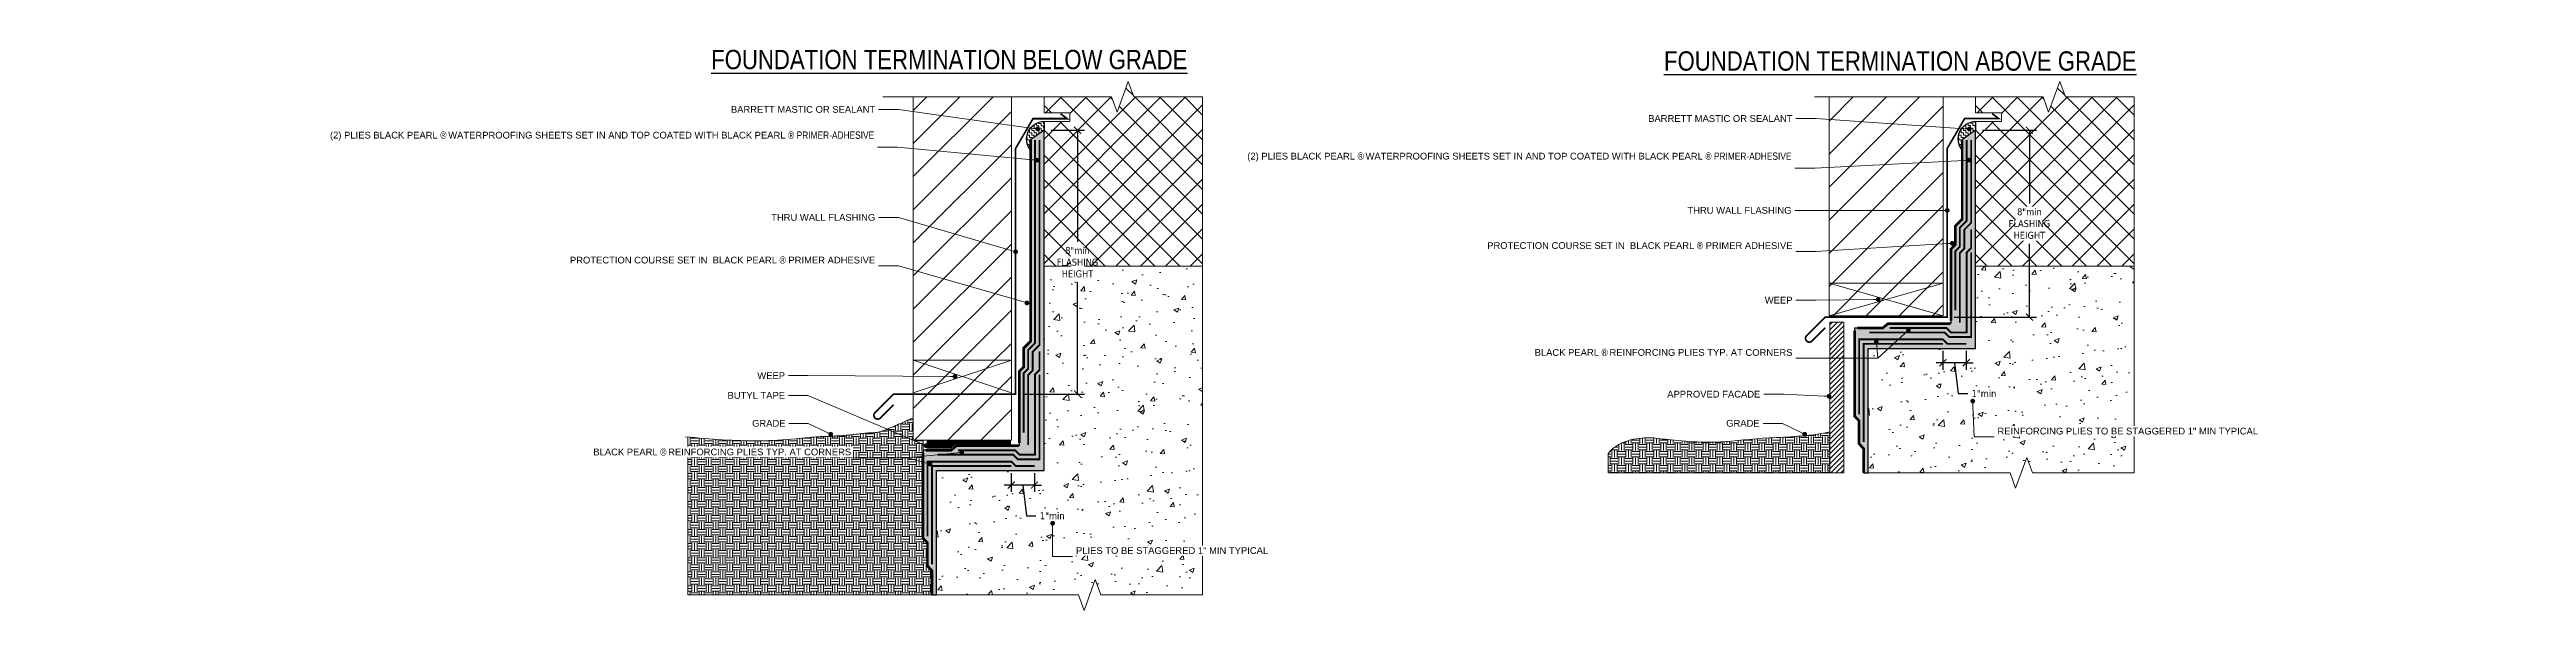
# Model space of a CAD drawing. Header units: inches. Extents: x 446 to 578, y -15 to 15.
import ezdxf
from ezdxf import colors
from ezdxf.entities.mleader import LeaderData, LeaderLine
from ezdxf.math import Vec2, Vec3

# ---------------------------------------------------------------- set-up
doc = ezdxf.new("R2010")
doc.units = ezdxf.units.IN
doc.header["$MEASUREMENT"] = 0
doc.layers.get('Defpoints').update_dxf_attribs({"color": 103})
doc.layers.add('BP Butyl Tape', color=42, linetype='Continuous')
for name, color, linetype, lineweight in [('BP Dimensions', 20, 'Continuous', 0), ('BP Mastic', 191, 'Continuous', 0), ('BP Others', 190, 'Continuous', 0), ('BP Primer', 2, 'Continuous', 0), ('BP Sheet Membrane', 165, 'Continuous', 0), ('BP Text', 20, 'Continuous', 0)]:
    doc.layers.add(name, color=color, linetype=linetype, lineweight=lineweight)
doc.layers.add('BP Metal', color=17, linetype='Continuous', true_color=0x803345)
doc.layers.add('BP Protection Course', color=99, linetype='Continuous', lineweight=0, true_color=0x216123)
doc.styles.add('Annotative', font='tahoma.ttf')
doc.styles.get("Standard").update_dxf_attribs({"font": 'ARIALN.TTF'})
doc.dimstyles.new('Annotative', dxfattribs={"dimscale": 0, "dimtxt": 0.09375, "dimasz": 0.09375, "dimexe": 0.09375, "dimexo": 0.09375, "dimgap": 0.0625, "dimtad": 0, "dimtih": 1, "dimtoh": 1, "dimdec": 3, "dimlfac": -1, "dimzin": 3, "dimdsep": 46, "dimlunit": 4, "dimtxsty": 'Annotative', "dimblk": 'ARCHTICK', "dimcen": 0.09, "dimclrd": 256, "dimclre": 256, "dimclrt": 256, "dimadec": 0, "dimazin": 2, "dimtfac": 1, "dimtdec": 3, "dimtix": 1, "dimtofl": 0, "dimtmove": 1, "dimatfit": 1, "dimldrblk": 'CLOSEDBLANK', "dimfxl": 1, "dimtfill": 1, "dimtolj": 1, "dimtzin": 0, "dimarcsym": 0})
pattern_1 = [(216.8699, (0.08, 0.2), (0.5999999836, 0.4000000247), [0.1, -0.9]), (206.5651, (0.2, 0.14), (-0.199999832, -0.200000262), [0.2236068, -0.2236068]), (198.4349, (0.2, 0.04), (-0.400000087, -0.199999681), [0.1264912, -0.5059644])]

msp = doc.modelspace()

# ---------------------------------------------------------------- texts
at = {"char_height": 1.03324, "attachment_point": 1}
for s, insert in [('{\\LFOUNDATION TERMINATION BELOW GRADE}', (481.4464, 14.6494)), ('{\\LFOUNDATION TERMINATION ABOVE GRADE}', (532.3546, 14.5717))]:
    msp.add_mtext_dynamic_manual_height_columns(s, width=25.854338, gutter_width=5.1662, heights=[-1.2582], dxfattribs=dict(at, insert=insert))

# ---------------------------------------------------------------- blocks, each defined once
blk = doc.blocks.new('_ArchTick')
at = {"color": 0, "linetype": 'ByBlock', "const_width": 0.15}
blk.add_lwpolyline([(-0.5, -0.5), (0.5, 0.5)], dxfattribs=at)
blk = doc.blocks.new('*D4')
at = {"layer": 'BP Dimensions', "lineweight": -2, "transparency": 16777216}
for p, q in [((547.26, -2.06), (546.89, -2.06)), ((547.26, -1.43), (547.26, -2.44)), ((548.5, -2.06), (547.26, -2.06)), ((547.88, -2.06), (548.08, -3.7)), ((548.5, -1.43), (548.5, -2.44)), ((548.5, -2.06), (548.88, -2.06)), ((548.08, -3.7), (548.58, -3.7))]:
    blk.add_line(p, q, dxfattribs=at)
at = {"layer": 'Defpoints', "color": 0, "transparency": 16777216}
for p in [(547.26, -1.05), (548.5, -1.05), (547.26, -2.06)]:
    blk.add_point(p, dxfattribs=at)
at = {"layer": 'BP Dimensions', "lineweight": -2, "transparency": 16777216, "xscale": 0.375, "yscale": 0.375, "zscale": 0.375}
blk.add_blockref('_ArchTick', (547.26, -2.06), dxfattribs=at)
at = {"layer": 'BP Dimensions', "lineweight": -2, "transparency": 16777216, "xscale": 0.375, "yscale": 0.375, "zscale": 0.375, "rotation": 180}
blk.add_blockref('_ArchTick', (548.5, -2.06), dxfattribs=at)
at = {"layer": 'BP Dimensions', "transparency": 16777216, "insert": (549.45, -3.7), "char_height": 0.375, "attachment_point": 5, "style": 'Annotative', "bg_fill": 3, "box_fill_scale": 1.25, "bg_fill_color": 9, "bg_fill_true_color": 13158600, "bg_fill_transparency": 0}
blk.add_mtext('\\A1;1"min', dxfattribs=at)
blk = doc.blocks.new('_ClosedBlank')
at = {"color": 0, "linetype": 'ByBlock', "lineweight": -2}
for p, q in [((-1, 0.2), (0, 0)), ((-1, 0.2), (-1, -0.2)), ((0, 0), (-1, -0.2))]:
    blk.add_line(p, q, dxfattribs=at)
blk = doc.blocks.new('_Dot')
at = {"color": 0, "linetype": 'ByBlock', "lineweight": -2}
blk.add_line((-0.5, 0), (-1, 0), dxfattribs=at)
at = {"color": 0, "linetype": 'ByBlock', "const_width": 0.5}
blk.add_lwpolyline([(-0.25, 0, 1), (0.25, 0, 1)], format="xyb", close=True, dxfattribs=at)
blk = doc.blocks.new('*D6')
at = {"layer": 'BP Dimensions', "lineweight": -2, "transparency": 16777216}
for p, q in [((549.38, 10.36), (552.25, 10.36)), ((551.88, 10.36), (551.88, 6.45)), ((551.88, 0.38), (551.88, 4.29)), ((547.86, 0.38), (552.25, 0.38))]:
    blk.add_line(p, q, dxfattribs=at)
at = {"layer": 'Defpoints', "color": 0, "transparency": 16777216}
for p in [(549.01, 10.36), (547.49, 0.38), (551.88, 0.38)]:
    blk.add_point(p, dxfattribs=at)
at = {"layer": 'BP Dimensions', "lineweight": -2, "transparency": 16777216, "xscale": 0.375, "yscale": 0.375, "zscale": 0.375}
for p, rotation in [((551.88, 10.36), 90), ((551.88, 0.38), 270)]:
    blk.add_blockref('_ArchTick', p, dxfattribs=dict(at, rotation=rotation))
at = {"layer": 'BP Dimensions', "transparency": 16777216, "insert": (551.88, 5.37), "char_height": 0.375, "width": 1.2764, "attachment_point": 5, "style": 'Annotative', "bg_fill": 3, "box_fill_scale": 1.25, "bg_fill_color": 9, "bg_fill_true_color": 13158600, "bg_fill_transparency": 0}
blk.add_mtext('\\A1;8"min\\PFLASHING HEIGHT', dxfattribs=at)
blk = doc.blocks.new('*D7')
at = {"layer": 'BP Dimensions', "lineweight": -2, "transparency": 16777216}
for p, q in [((497.48, -8.59), (497.11, -8.59)), ((497.48, -7.95), (497.48, -8.96)), ((498.72, -8.59), (497.48, -8.59)), ((498.1, -8.59), (498.3, -10.23)), ((498.72, -7.95), (498.72, -8.96)), ((498.72, -8.59), (499.1, -8.59)), ((498.3, -10.23), (498.8, -10.23))]:
    blk.add_line(p, q, dxfattribs=at)
at = {"layer": 'Defpoints', "color": 0, "transparency": 16777216}
for p in [(497.48, -7.58), (498.72, -7.58), (497.48, -8.59)]:
    blk.add_point(p, dxfattribs=at)
at = {"layer": 'BP Dimensions', "lineweight": -2, "transparency": 16777216, "xscale": 0.375, "yscale": 0.375, "zscale": 0.375}
blk.add_blockref('_ArchTick', (497.48, -8.59), dxfattribs=at)
at = {"layer": 'BP Dimensions', "lineweight": -2, "transparency": 16777216, "xscale": 0.375, "yscale": 0.375, "zscale": 0.375, "rotation": 180}
blk.add_blockref('_ArchTick', (498.72, -8.59), dxfattribs=at)
at = {"layer": 'BP Dimensions', "transparency": 16777216, "insert": (499.67, -10.23), "char_height": 0.375, "attachment_point": 5, "style": 'Annotative', "bg_fill": 3, "box_fill_scale": 1.25, "bg_fill_color": 9, "bg_fill_true_color": 13158600, "bg_fill_transparency": 0}
blk.add_mtext('\\A1;1"min', dxfattribs=at)
blk = doc.blocks.new('*D8')
at = {"layer": 'BP Dimensions', "lineweight": -2, "transparency": 16777216}
for p, q in [((499.61, 10.36), (501.39, 10.36)), ((501.02, 10.36), (501.02, 4.39)), ((501.02, -3.73), (501.02, 2.24)), ((498.09, -3.73), (501.39, -3.73))]:
    blk.add_line(p, q, dxfattribs=at)
at = {"layer": 'Defpoints', "color": 0, "transparency": 16777216}
for p in [(499.23, 10.36), (497.71, -3.73), (501.02, -3.73)]:
    blk.add_point(p, dxfattribs=at)
at = {"layer": 'BP Dimensions', "lineweight": -2, "transparency": 16777216, "xscale": 0.375, "yscale": 0.375, "zscale": 0.375}
for p, rotation in [((501.02, 10.36), 90), ((501.02, -3.73), 270)]:
    blk.add_blockref('_ArchTick', p, dxfattribs=dict(at, rotation=rotation))
at = {"layer": 'BP Dimensions', "transparency": 16777216, "insert": (501.02, 3.31), "char_height": 0.375, "width": 0.5505, "attachment_point": 5, "style": 'Annotative', "bg_fill": 3, "box_fill_scale": 1.25, "bg_fill_color": 9, "bg_fill_true_color": 13158600, "bg_fill_transparency": 0}
blk.add_mtext('\\A1;8"min\\PFLASHING HEIGHT', dxfattribs=at)

# ---------------------------------------------------------------- hatches: boundary and pattern name
at = {"layer": 'BP Mastic'}
h = msp.add_hatch(dxfattribs=at)
h.set_pattern_fill('ZIGZAG', color=256, angle=90)
h.set_pattern_definition([(90, (-89.42403, -39.65147), (-0.125, 0.125), [0.125, -0.125]), (180, (-89.42403, -39.52647), (-0.125, -0.125), [0.125, -0.125])])
edge = h.paths.add_edge_path()
edge.add_line((499.2313, 10.5423), (499.2313, 10.3584))
edge.add_line((499.2313, 10.3584), (498.5113, 9.8382))
edge.add_line((498.5113, 9.8382), (498.5113, 9.2912))
edge.add_arc((499.2412, 9.8853), 0.9412, 90.607679, 219.141227, ccw=False)
edge.add_line((499.2313, 10.8264), (499.2313, 10.5423))
h = msp.add_hatch(dxfattribs=at)
h.set_pattern_fill('ZIGZAG', color=256, angle=90)
h.set_pattern_definition([(90, (-39.64876, -39.64876), (-0.125, 0.125), [0.125, -0.125]), (180, (-39.64876, -39.52376), (-0.125, -0.125), [0.125, -0.125])])
edge = h.paths.add_edge_path()
edge.add_line((549.0065, 10.545), (549.0065, 10.3611))
edge.add_line((549.0065, 10.3611), (548.2865, 9.8409))
edge.add_line((548.2865, 9.8409), (548.2865, 9.2939))
edge.add_arc((549.0165, 9.888), 0.9412, 90.607679, 219.141227, ccw=False)
edge.add_line((549.0065, 10.8292), (549.0065, 10.545))
at = {"layer": 'BP Others'}
h = msp.add_hatch(dxfattribs=at)
h.set_pattern_fill('ANSI31', color=256, scale=10)
h.paths.add_polyline_path([(492.247, 12.1386), (497.4853, 12.1386), (497.4853, -1.9295), (492.247, -1.9295)])
h = msp.add_hatch(dxfattribs=at)
h.set_pattern_fill('ANSI37', color=256, scale=7.5)
h.set_pattern_definition([(45, (-380.8785, -58.8271), (-0.6629126, 0.6629126), []), (135, (-380.8785, -58.8271), (-0.6629126, -0.6629126), [])])
h.paths.add_polyline_path([(499.2313, 3.1041), (499.2313, 10.8292), (500.611, 10.8292), (500.611, 11.2907), (499.2313, 11.2907), (499.2313, 12.1386), (502.8314, 12.1386), (503.1314, 11.3144), (503.7314, 12.9629), (504.0314, 12.1386), (507.6974, 12.1386), (507.6974, 3.1041)])
h = msp.add_hatch(dxfattribs=at)
h.set_pattern_fill('ANSI31', color=256, scale=10)
h.paths.add_polyline_path([(541.1798, 12.1386), (547.2769, 12.1386), (547.2769, 2.185), (541.1798, 2.185)])
h = msp.add_hatch(dxfattribs=at)
h.set_pattern_fill('ANSI37', color=256, scale=7.5)
h.set_pattern_definition([(45, (-331.1032, -58.8271), (-0.6629126, 0.6629126), []), (135, (-331.1032, -58.8271), (-0.6629126, -0.6629126), [])])
h.paths.add_polyline_path([(549.0065, 3.1041), (549.0065, 10.8292), (550.3863, 10.8292), (550.3863, 11.2907), (549.0065, 11.2907), (549.0065, 12.1386), (552.6066, 12.1386), (552.9066, 11.3144), (553.5066, 12.9629), (553.8066, 12.1386), (557.4727, 12.1386), (557.4727, 3.1041)])
h = msp.add_hatch(dxfattribs=at)
h.set_pattern_fill('AR-CONC', color=256, scale=0.375)
h.set_pattern_definition([(50, (-380.8785, -65.3521), (2.6897257, -0.2353205), [0.28125, -3.09375]), (355, (-380.8785, -65.3521), (-0.5203175, 2.8207205), [0.225, -2.475]), (100.45144, (-380.6544, -65.3718), (2.169408, 2.5854), [0.239026, -2.629283]), (46.1842, (-380.8785, -64.602), (4.002155, -0.620697), [0.421875, -4.640625]), (96.63564, (-380.545, -64.654), (3.504982, 3.652945), [0.358539, -3.943927]), (351.18416, (-380.8785, -64.602), (3.504982, 3.652945), [0.3375, -3.7125]), (21, (-380.5035, -64.7896), (2.2384014, -1.509821), [0.28125, -3.09375]), (326, (-380.5035, -64.7896), (0.9124325, 2.719313), [0.225, -2.475]), (71.45144, (-380.317, -64.9155), (3.150834, 1.209492), [0.239026, -2.629283]), (37.5, (-380.8785, -65.35215), (0.0455995, 1.248352), [0, -2.445, 0, -2.5125, 0, -2.484375]), (7.5, (-380.8785, -65.3521), (0.9865108, 1.479044), [0, -1.4325, 0, -2.38875, 0, -0.946875]), (327.5, (-381.7148, -65.3521), (2.0018341, -0.0845808), [0, -0.9375, 0, -2.925, 0, -3.88125]), (317.5, (-382.0898, -65.3521), (2.186948, 0.3753937), [0, -1.21875, 0, -1.9425, 0, -2.75625])])
h.paths.add_polyline_path([(507.6974, 3.1041), (507.6974, -14.4612), (502.269, -14.4612), (501.969, -13.6369), (501.369, -15.2854), (501.069, -14.4612), (493.4849, -14.4612), (493.4849, -7.8171), (499.2313, -7.8171), (499.2313, 3.1041)])
h = msp.add_hatch(dxfattribs=at)
h.set_pattern_fill('AR-CONC', color=256, scale=0.375)
h.set_pattern_definition([(50, (-331.1032, -58.8271), (2.6897257, -0.2353205), [0.28125, -3.09375]), (355, (-331.1032, -58.827), (-0.5203175, 2.8207205), [0.225, -2.475]), (100.45144, (-330.879, -58.8467), (2.169408, 2.5854), [0.239026, -2.629283]), (46.1842, (-331.1032, -58.077), (4.002155, -0.620697), [0.421875, -4.640625]), (96.63564, (-330.7697, -58.129), (3.504982, 3.652945), [0.358539, -3.943927]), (351.18416, (-331.1032, -58.077), (3.504982, 3.652945), [0.3375, -3.7125]), (21, (-330.7282, -58.2646), (2.2384014, -1.509821), [0.28125, -3.09375]), (326, (-330.7282, -58.2646), (0.9124325, 2.719313), [0.225, -2.475]), (71.45144, (-330.5417, -58.3904), (3.150834, 1.209492), [0.239026, -2.629283]), (37.5, (-331.1032, -58.8271), (0.0455995, 1.248352), [0, -2.445, 0, -2.5125, 0, -2.484375]), (7.5, (-331.1032, -58.8271), (0.9865108, 1.479044), [0, -1.4325, 0, -2.38875, 0, -0.946875]), (327.5, (-331.9395, -58.8271), (2.0018341, -0.0845808), [0, -0.9375, 0, -2.925, 0, -3.88125]), (317.5, (-332.3145, -58.8271), (2.186948, 0.3753937), [0, -1.21875, 0, -1.9425, 0, -2.75625])])
h.paths.add_polyline_path([(557.4727, 3.1041), (557.4727, -7.9362), (552.0443, -7.9362), (551.7443, -7.1119), (551.1443, -8.7604), (550.8443, -7.9362), (543.2602, -7.9362), (543.2602, -1.292), (549.0065, -1.292), (549.0065, 3.1041)])
h = msp.add_hatch(dxfattribs=at)
h.set_pattern_fill('ANSI31', color=256, scale=10)
h.paths.add_polyline_path([(541.1798, 2.185), (547.2769, 2.185), (547.2769, 0.4549), (541.1798, 0.4549)])
h = msp.add_hatch(dxfattribs=at)
h.set_pattern_fill('ANSI31', color=256, scale=1.5)
h.set_pattern_definition([(45, (-331.10324, -58.82712), (-0.13258252, 0.13258252), [])])
h.paths.add_polyline_path([(541.2134, 0.1148), (541.9634, 0.1148), (541.9634, -7.9362), (541.2134, -7.9362)])
h = msp.add_hatch(dxfattribs=at)
h.set_pattern_fill('ANSI31', color=256, scale=10)
h.paths.add_polyline_path([(492.247, -1.9295), (497.4853, -1.9295), (497.4853, -6.1949), (492.247, -6.1949)])
h = msp.add_hatch(dxfattribs=at)
h.set_pattern_fill('EARTH', color=256, scale=1.5)
edge = h.paths.add_edge_path()
edge.add_line((480.2056, -6.0205), (480.2056, -14.4612))
edge.add_line((480.2056, -14.4612), (493.2449, -14.4612))
edge.add_line((493.2449, -14.4612), (493.2449, -13.1721))
edge.add_line((493.2449, -13.1721), (493.0049, -12.9105))
edge.add_line((493.0049, -12.9105), (493.0049, -11.6781))
edge.add_line((493.0049, -11.6781), (492.7649, -11.4358))
edge.add_line((492.7649, -11.4358), (492.7649, -6.1949))
edge.add_line((492.7649, -6.1949), (492.247, -6.1949))
edge.add_line((492.247, -6.1949), (492.247, -4.9935))
edge.add_line((492.247, -4.9935), (492.0189, -5.0967))
edge.add_line((492.0189, -5.0967), (491.9054, -5.148))
edge.add_line((491.9054, -5.148), (491.7928, -5.1988))
edge.add_line((491.7928, -5.1988), (491.6815, -5.2488))
edge.add_line((491.6815, -5.2488), (491.5719, -5.2978))
edge.add_line((491.5719, -5.2978), (491.4644, -5.3456))
edge.add_line((491.4644, -5.3456), (491.3594, -5.3919))
edge.add_line((491.3594, -5.3919), (491.2574, -5.4366))
edge.add_line((491.2574, -5.4366), (491.2076, -5.4582))
edge.add_line((491.2076, -5.4582), (491.1588, -5.4793))
edge.add_line((491.1588, -5.4793), (491.1108, -5.4998))
edge.add_line((491.1108, -5.4998), (491.0638, -5.5198))
edge.add_line((491.0638, -5.5198), (491.0179, -5.5392))
edge.add_line((491.0179, -5.5392), (490.973, -5.558))
edge.add_line((490.973, -5.558), (490.9293, -5.5761))
edge.add_line((490.9293, -5.5761), (490.8868, -5.5935))
edge.add_line((490.8868, -5.5935), (490.8455, -5.6102))
edge.add_line((490.8455, -5.6102), (490.8056, -5.6261))
edge.add_line((490.8056, -5.6261), (490.7669, -5.6413))
edge.add_line((490.7669, -5.6413), (490.7297, -5.6557))
edge.add_line((490.7297, -5.6557), (490.6939, -5.6692))
edge.add_line((490.6939, -5.6692), (490.6596, -5.6819))
edge.add_line((490.6596, -5.6819), (490.6268, -5.6936))
edge.add_line((490.6268, -5.6936), (490.5956, -5.7045))
edge.add_line((490.5956, -5.7045), (490.5658, -5.7145))
edge.add_line((490.5658, -5.7145), (490.5374, -5.7238))
edge.add_line((490.5374, -5.7238), (490.5104, -5.7322))
edge.add_line((490.5104, -5.7322), (490.4846, -5.7399))
edge.add_line((490.4846, -5.7399), (490.4599, -5.7469))
edge.add_line((490.4599, -5.7469), (490.4363, -5.7532))
edge.add_line((490.4363, -5.7532), (490.4138, -5.7589))
edge.add_line((490.4138, -5.7589), (490.3922, -5.764))
edge.add_line((490.3922, -5.764), (490.3714, -5.7685))
edge.add_line((490.3714, -5.7685), (490.3515, -5.7725))
edge.add_line((490.3515, -5.7725), (490.3137, -5.7792))
edge.add_line((490.3137, -5.7792), (490.2781, -5.7842))
edge.add_line((490.2781, -5.7842), (490.2443, -5.7879))
edge.add_line((490.2443, -5.7879), (490.2115, -5.7905))
edge.add_line((490.2115, -5.7905), (490.1469, -5.794))
edge.add_line((490.1469, -5.794), (490.1139, -5.7953))
edge.add_line((490.1139, -5.7953), (490.0797, -5.7968))
edge.add_line((490.0797, -5.7968), (490.0442, -5.7985))
edge.add_line((490.0442, -5.7985), (490.0074, -5.8003))
edge.add_line((490.0074, -5.8003), (489.9693, -5.8024))
edge.add_line((489.9693, -5.8024), (489.9299, -5.8047))
edge.add_line((489.9299, -5.8047), (489.8892, -5.8073))
edge.add_line((489.8892, -5.8073), (489.8471, -5.8102))
edge.add_line((489.8471, -5.8102), (489.8037, -5.8133))
edge.add_line((489.8037, -5.8133), (489.759, -5.8168))
edge.add_line((489.759, -5.8168), (489.7129, -5.8207))
edge.add_line((489.7129, -5.8207), (489.6653, -5.8249))
edge.add_line((489.6653, -5.8249), (489.6164, -5.8296))
edge.add_line((489.6164, -5.8296), (489.5661, -5.8346))
edge.add_line((489.5661, -5.8346), (489.5144, -5.8401))
edge.add_line((489.5144, -5.8401), (489.4612, -5.846))
edge.add_line((489.4612, -5.846), (489.4065, -5.8523))
edge.add_line((489.4065, -5.8523), (489.3501, -5.8591))
edge.add_line((489.3501, -5.8591), (489.2919, -5.8661))
edge.add_line((489.2919, -5.8661), (489.2317, -5.8734))
edge.add_line((489.2317, -5.8734), (489.1694, -5.8808))
edge.add_line((489.1694, -5.8808), (489.1048, -5.8884))
edge.add_line((489.1048, -5.8884), (489.0379, -5.8961))
edge.add_line((489.0379, -5.8961), (488.9683, -5.9039))
edge.add_line((488.9683, -5.9039), (488.8961, -5.9116))
edge.add_line((488.8961, -5.9116), (488.8211, -5.9192))
edge.add_line((488.8211, -5.9192), (488.7431, -5.9267))
edge.add_line((488.7431, -5.9267), (488.662, -5.934))
edge.add_line((488.662, -5.934), (488.5776, -5.941))
edge.add_line((488.5776, -5.941), (488.4898, -5.9477))
edge.add_line((488.4898, -5.9477), (488.3984, -5.9541))
edge.add_line((488.3984, -5.9541), (488.3514, -5.9572))
edge.add_line((488.3514, -5.9572), (488.3034, -5.9601))
edge.add_line((488.3034, -5.9601), (488.2545, -5.9629))
edge.add_line((488.2545, -5.9629), (488.2046, -5.9656))
edge.add_line((488.2046, -5.9656), (488.1019, -5.9706))
edge.add_line((488.1019, -5.9706), (487.9958, -5.9753))
edge.add_line((487.9958, -5.9753), (487.8865, -5.9799))
edge.add_line((487.8865, -5.9799), (487.7744, -5.9844))
edge.add_line((487.7744, -5.9844), (487.6599, -5.989))
edge.add_line((487.6599, -5.989), (487.5433, -5.9939))
edge.add_line((487.5433, -5.9939), (487.425, -5.9992))
edge.add_line((487.425, -5.9992), (487.3052, -6.005))
edge.add_line((487.3052, -6.005), (487.1845, -6.0116))
edge.add_line((487.1845, -6.0116), (487.063, -6.0189))
edge.add_line((487.063, -6.0189), (486.9411, -6.0273))
edge.add_line((486.9411, -6.0273), (486.8193, -6.0368))
edge.add_line((486.8193, -6.0368), (486.6975, -6.0472))
edge.add_line((486.6975, -6.0472), (486.4541, -6.0705))
edge.add_line((486.4541, -6.0705), (485.9676, -6.1206))
edge.add_line((485.9676, -6.1206), (485.7242, -6.1443))
edge.add_line((485.7242, -6.1443), (485.4807, -6.1652))
edge.add_line((485.4807, -6.1652), (485.2369, -6.1829))
edge.add_line((485.2369, -6.1829), (484.993, -6.1976))
edge.add_line((484.993, -6.1976), (484.7489, -6.2093))
edge.add_line((484.7489, -6.2093), (484.5045, -6.2181))
edge.add_line((484.5045, -6.2181), (484.26, -6.2243))
edge.add_line((484.26, -6.2243), (484.0154, -6.2277))
edge.add_line((484.0154, -6.2277), (483.7705, -6.2286))
edge.add_line((483.7705, -6.2286), (483.5255, -6.2271))
edge.add_line((483.5255, -6.2271), (483.2803, -6.2233))
edge.add_line((483.2803, -6.2233), (483.035, -6.2172))
edge.add_line((483.035, -6.2172), (482.7896, -6.209))
edge.add_line((482.7896, -6.209), (482.544, -6.1988))
edge.add_line((482.544, -6.1988), (482.2983, -6.1867))
edge.add_line((482.2983, -6.1867), (482.0525, -6.1727))
edge.add_line((482.0525, -6.1727), (481.8065, -6.157))
edge.add_line((481.8065, -6.157), (481.5605, -6.1398))
edge.add_line((481.5605, -6.1398), (481.3143, -6.121))
edge.add_line((481.3143, -6.121), (481.0681, -6.1008))
edge.add_line((481.0681, -6.1008), (480.8218, -6.0793))
edge.add_line((480.8218, -6.0793), (480.5754, -6.0567))
edge.add_line((480.5754, -6.0567), (480.3289, -6.0329))
edge.add_line((480.3289, -6.0329), (480.0823, -6.0081))
h = msp.add_hatch(dxfattribs=at)
h.set_pattern_fill('EARTH', color=256, scale=1.5)
h.set_pattern_definition([(0, (-331.10324, -58.82712), (0.375, 0.375), [0.375, -0.375]), (0, (-331.10324, -58.6865), (0.375, 0.375), [0.375, -0.375]), (0, (-331.10324, -58.54587), (0.375, 0.375), [0.375, -0.375]), (90, (-331.05636, -58.499), (-0.375, 0.375), [0.375, -0.375]), (90, (-330.91574, -58.499), (-0.375, 0.375), [0.375, -0.375]), (90, (-330.7751, -58.499), (-0.375, 0.375), [0.375, -0.375])])
edge = h.paths.add_edge_path()
edge.add_line((541.2134, -5.7519), (541.2134, -7.9362))
edge.add_line((541.2134, -7.9362), (529.3744, -7.9362))
edge.add_line((529.3744, -7.9362), (529.3744, -6.9131))
edge.add_line((529.3744, -6.9131), (529.4785, -6.782))
edge.add_spline(control_points=[(529.4785, -6.782), (529.8782, -6.3823), (530.7606, -6.0645), (531.894, -6.0645), (531.8905, -6.1008), (533.512, -6.2528), (535.1907, -6.3566), (537.9489, -6.0141), (539.9911, -6.0141), (541.2134, -5.7519)], knot_values=[0, 0, 0, 0, 1, 2, 3, 4, 5, 6, 7, 7, 7, 7], degree=3, periodic=0)
at = {"layer": 'BP Primer'}
h = msp.add_hatch(dxfattribs=at)
h.set_pattern_fill('WOOD6', color=6, scale=0.2, pattern_type=2)
h.set_pattern_definition(pattern_1)
h.paths.add_polyline_path([(499.2313, 10.3584), (498.5113, 9.8382), (498.5113, -0.9138), (498.1463, -1.2788), (498.1463, -2.2788), (497.9063, -2.5188), (497.9063, -6.4921), (494.5558, -6.4921), (494.2596, -6.7321), (492.7649, -6.7321), (492.7649, -11.4358), (493.0049, -11.6781), (493.0049, -12.9105), (493.2449, -13.1721), (493.2449, -14.4612), (493.4849, -14.4612), (493.4849, -7.8171), (499.2313, -7.8171)])
h = msp.add_hatch(dxfattribs=at)
h.set_pattern_fill('WOOD6', color=6, scale=0.2, pattern_type=2)
h.set_pattern_definition(pattern_1)
h.paths.add_polyline_path([(549.0065, 10.3611), (548.2865, 9.8409), (548.2865, 5.6112), (547.9215, 5.2462), (547.9215, 4.2462), (547.6815, 4.0062), (547.6815, 0.033), (544.331, 0.033), (544.0349, -0.207), (542.5402, -0.207), (542.5402, -4.9108), (542.7802, -5.1531), (542.7802, -6.3854), (543.0202, -6.6471), (543.0202, -7.9362), (543.2602, -7.9362), (543.2602, -1.292), (549.0065, -1.292)])

# ---------------------------------------------------------------- linework, layer by layer
at = {"layer": 'BP Butyl Tape', "const_width": 0.2}
msp.add_lwpolyline([(492.9529, -6.4056), (494.2913, -6.4056), (494.4353, -6.3224), (497.4621, -6.3224)], dxfattribs=at)
at = {"layer": 'BP Metal', "const_width": 0.09, "flags": 128}
for points in [[(500.1076, 11.2451), (500.4676, 10.9751), (498.6425, 10.9751), (497.7135, 9.3868), (497.7135, -3.7328), (491.1961, -3.7328), (490.2018, -4.7271, 1), (490.4859, -5.0112), (491.1961, -4.3009)], [(549.8829, 11.2479), (550.2429, 10.9779), (548.4178, 10.9779), (547.4888, 9.3895), (547.4888, 0.3818), (540.9714, 0.3818), (539.9771, -0.6125, 1), (540.2612, -0.8966), (540.9714, -0.1864)]]:
    msp.add_lwpolyline(points, format="xyb", dxfattribs=at)
at = {"layer": 'BP Others'}
for points in [[(499.2313, 12.1386), (490.6209, 12.1386)], [(549.0065, 12.1386), (540.3961, 12.1386)], [(549.0065, 3.1041), (557.4727, 3.1041)], [(547.2769, 2.185), (541.1798, 0.4549)], [(497.4853, -1.9295), (492.247, -3.6596)], [(492.247, -1.9295), (497.4853, -3.6596)], [(480.2056, -6.0205), (480.2056, -14.4612), (493.2449, -14.4612), (493.2449, -13.1721), (493.0049, -12.9105), (493.0049, -11.6781), (492.7649, -11.4358), (492.7649, -6.1949), (492.247, -6.1949), (492.247, -4.9935), (492.0189, -5.0967), (491.9054, -5.148), (491.7928, -5.1988), (491.6815, -5.2488), (491.5719, -5.2978), (491.4644, -5.3456), (491.3594, -5.3919), (491.2574, -5.4366), (491.2076, -5.4582), (491.1588, -5.4793), (491.1108, -5.4998), (491.0638, -5.5198), (491.0179, -5.5392), (490.973, -5.558), (490.9293, -5.5761), (490.8868, -5.5935), (490.8455, -5.6102), (490.8056, -5.6261), (490.7669, -5.6413), (490.7297, -5.6557), (490.6939, -5.6692), (490.6596, -5.6819), (490.6268, -5.6936), (490.5956, -5.7045), (490.5658, -5.7145), (490.5374, -5.7238), (490.5104, -5.7322), (490.4846, -5.7399), (490.4599, -5.7469), (490.4363, -5.7532), (490.4138, -5.7589), (490.3922, -5.764), (490.3714, -5.7685), (490.3515, -5.7725), (490.3137, -5.7792), (490.2781, -5.7842), (490.2443, -5.7879), (490.2115, -5.7905), (490.1469, -5.794), (490.1139, -5.7953), (490.0797, -5.7968), (490.0442, -5.7985), (490.0074, -5.8003), (489.9693, -5.8024), (489.9299, -5.8047), (489.8892, -5.8073), (489.8471, -5.8102), (489.8037, -5.8133), (489.759, -5.8168), (489.7129, -5.8207), (489.6653, -5.8249), (489.6164, -5.8296), (489.5661, -5.8346), (489.5144, -5.8401), (489.4612, -5.846), (489.4065, -5.8523), (489.3501, -5.8591), (489.2919, -5.8661), (489.2317, -5.8734), (489.1694, -5.8808), (489.1048, -5.8884), (489.0379, -5.8961), (488.9683, -5.9039), (488.8961, -5.9116), (488.8211, -5.9192), (488.7431, -5.9267), (488.662, -5.934), (488.5776, -5.941), (488.4898, -5.9477), (488.3984, -5.9541), (488.3514, -5.9572), (488.3034, -5.9601), (488.2545, -5.9629), (488.2046, -5.9656), (488.1019, -5.9706), (487.9958, -5.9753), (487.8865, -5.9799), (487.7744, -5.9844), (487.6599, -5.989), (487.5433, -5.9939), (487.425, -5.9992), (487.3052, -6.005), (487.1845, -6.0116), (487.063, -6.0189), (486.9411, -6.0273), (486.8193, -6.0368), (486.6975, -6.0472), (486.4541, -6.0705), (485.9676, -6.1206), (485.7242, -6.1443), (485.4807, -6.1652), (485.2369, -6.1829), (484.993, -6.1976), (484.7489, -6.2093), (484.5045, -6.2181), (484.26, -6.2243), (484.0154, -6.2277), (483.7705, -6.2286), (483.5255, -6.2271), (483.2803, -6.2233), (483.035, -6.2172), (482.7896, -6.209), (482.544, -6.1988), (482.2983, -6.1867), (482.0525, -6.1727), (481.8065, -6.157), (481.5605, -6.1398), (481.3143, -6.121), (481.0681, -6.1008), (480.8218, -6.0793), (480.5754, -6.0567), (480.3289, -6.0329), (480.0823, -6.0081)], [(541.2134, -5.7519), (541.2134, -7.9362), (529.3744, -7.9362), (529.3744, -6.9131), (529.4785, -6.782)]]:
    msp.add_lwpolyline(points, dxfattribs=at)
for points in [[(492.247, 12.1386), (497.4853, 12.1386), (497.4853, -1.9295), (492.247, -1.9295)], [(499.2313, 3.1041), (499.2313, 10.8292), (500.611, 10.8292), (500.611, 11.2907), (499.2313, 11.2907), (499.2313, 12.1386), (502.8314, 12.1386), (503.1314, 11.3144), (503.7314, 12.9629), (504.0314, 12.1386), (507.6974, 12.1386), (507.6974, 3.1041)], [(541.1798, 12.1386), (547.2769, 12.1386), (547.2769, 2.185), (541.1798, 2.185)], [(549.0065, 3.1041), (549.0065, 10.8292), (550.3863, 10.8292), (550.3863, 11.2907), (549.0065, 11.2907), (549.0065, 12.1386), (552.6066, 12.1386), (552.9066, 11.3144), (553.5066, 12.9629), (553.8066, 12.1386), (557.4727, 12.1386), (557.4727, 3.1041)], [(507.6974, 3.1041), (507.6974, -14.4612), (502.269, -14.4612), (501.969, -13.6369), (501.369, -15.2854), (501.069, -14.4612), (493.4849, -14.4612), (493.4849, -7.8171), (499.2313, -7.8171), (499.2313, 3.1041)], [(557.4727, 3.1041), (557.4727, -7.9362), (552.0443, -7.9362), (551.7443, -7.1119), (551.1443, -8.7604), (550.8443, -7.9362), (543.2602, -7.9362), (543.2602, -1.292), (549.0065, -1.292), (549.0065, 3.1041)], [(541.1798, 2.185), (547.2769, 2.185), (547.2769, 0.4549), (541.1798, 0.4549)], [(541.2134, 0.1148), (541.9634, 0.1148), (541.9634, -7.9362), (541.2134, -7.9362)], [(492.247, -1.9295), (497.4853, -1.9295), (497.4853, -6.1949), (492.247, -6.1949)]]:
    msp.add_lwpolyline(points, close=True, dxfattribs=at)
msp.add_open_spline([(529.4785, -6.782), (529.8782, -6.3823), (530.7606, -6.0645), (531.894, -6.0645), (531.8905, -6.1008), (533.512, -6.2528), (535.1907, -6.3566), (537.9489, -6.0141), (539.9911, -6.0141), (541.2134, -5.7519)], degree=3, dxfattribs=at)
at = {"layer": 'BP Protection Course', "ltscale": 0.2, "const_width": 0.1415}
for points in [[(497.9063, -6.3422), (497.9063, -5.7843), (497.9063, -2.5188), (498.1463, -2.2788), (498.1463, -1.2788), (498.5113, -0.9138), (498.5113, 9.8382)], [(547.6815, 0.1828), (547.6815, 0.7407), (547.6815, 4.0062), (547.9215, 4.2462), (547.9215, 5.2462), (548.2865, 5.6112), (548.2865, 9.8409)], [(542.6808, -0.207), (544.0349, -0.207), (544.331, 0.033), (547.459, 0.033), (547.6598, 0.033)], [(543.0202, -7.9362), (543.0202, -6.6471), (542.7802, -6.3854), (542.7802, -5.1531), (542.5402, -4.9108), (542.5402, -0.338)], [(492.9055, -6.7321), (494.2596, -6.7321), (494.5558, -6.4921), (497.6837, -6.4921), (497.8846, -6.4921)], [(493.2449, -14.4612), (493.2449, -13.1721), (493.0049, -12.9105), (493.0049, -11.6781), (492.7649, -11.4358), (492.7649, -6.8631)]]:
    msp.add_lwpolyline(points, dxfattribs=at)
at = {"layer": 'BP Sheet Membrane', "const_width": 0.1}
for points in [[(498.1463, -5.7843), (498.1463, -2.6182), (498.3863, -2.3782), (498.3863, -1.3782), (498.7513, -1.0132), (498.7513, 9.8382)], [(498.3863, -6.4506), (498.3863, -2.7176), (498.6263, -2.4776), (498.6263, -1.4776), (498.9913, -1.1126), (498.9913, 9.8382)], [(547.9215, 0.7407), (547.9215, 3.9068), (548.1615, 4.1468), (548.1615, 5.1468), (548.5265, 5.5118), (548.5265, 9.8409)], [(548.1615, 0.0745), (548.1615, 3.8074), (548.4015, 4.0474), (548.4015, 5.0474), (548.7665, 5.4124), (548.7665, 9.8409)], [(543.3229, -0.447), (547.3596, -0.447), (547.5996, -0.687), (548.7665, -0.687), (548.7665, 3.833)], [(542.7802, -4.812), (542.7802, -0.812), (547.2602, -0.812), (547.5002, -1.052), (548.5002, -1.052)], [(543.0202, -6.292), (543.0202, -1.052), (547.2602, -1.052)], [(493.5477, -6.9721), (497.5843, -6.9721), (497.8243, -7.2121), (498.9913, -7.2121), (498.9913, -2.6921)], [(494.6408, -6.7321), (497.6837, -6.7321), (497.9237, -6.9721), (498.7513, -6.9721), (498.7513, -2.6921), (498.9913, -2.4521), (498.9913, -1.4521)], [(493.0049, -11.3371), (493.0049, -7.3371), (497.4849, -7.3371), (497.7249, -7.5771), (498.7249, -7.5771)], [(493.2449, -12.8171), (493.2449, -7.5771), (497.4849, -7.5771)]]:
    msp.add_lwpolyline(points, dxfattribs=at)
at = {"layer": 'Defpoints'}
for points in [[(499.2313, 10.5423), (499.2313, 10.3584), (498.5113, 9.8382), (498.5113, 9.2912, -0.62811113), (499.2313, 10.8264)], [(549.0065, 10.545), (549.0065, 10.3611), (548.2865, 9.8409), (548.2865, 9.2939, -0.62811113), (549.0065, 10.8292)]]:
    msp.add_lwpolyline(points, format="xyb", close=True, dxfattribs=at)
msp.add_lwpolyline([(499.2313, 10.3584), (498.5113, 9.8382), (498.5113, -0.9138), (498.1463, -1.2788), (498.1463, -2.2788), (497.9063, -2.5188), (497.9063, -6.4921), (494.5558, -6.4921), (494.2596, -6.7321), (492.7649, -6.7321), (492.7649, -11.4358), (493.0049, -11.6781), (493.0049, -12.9105), (493.2449, -13.1721), (493.2449, -14.4612), (493.4849, -14.4612), (493.4849, -7.8171), (499.2313, -7.8171)], close=True, dxfattribs=at)

msp.set_redraw_order([(e.dxf.handle, doc.entitydb.next_handle()) for e in msp.query("TEXT MTEXT ATTDEF DIMENSION ARC_DIMENSION")])  # texts and dimensions are drawn at this point

# ---------------------------------------------------------------- leaders
at = {"layer": 'BP Text'}
ml = msp.add_multileader_mtext('Standard', dxfattribs=at)
ml.set_content('{\\fArial|b0|i0|c0|p34;BARRETT MASTIC OR SEALANT}', color=256)
ml.set_leader_properties(color=256, lineweight=0)
ml.set_arrow_properties(name='DOT')
ml.build(insert=Vec2(0, 0))
ml.multileader.update_dxf_attribs({"text_left_attachment_type": 2, "text_right_attachment_type": 2, "dogleg_length": 0.36, "arrow_head_size": 0.25, "scale": 4})
ctx = ml.context
ctx.base_point, ctx.scale, ctx.char_height, ctx.arrow_head_size, ctx.landing_gap_size, ctx.plane_origin = Vec3(482.3658, 11.4631), 4, 0.36, 0.25, 0.18, Vec3(478.8193, 7.7575)
ctx.left_attachment, ctx.right_attachment, ctx.text_align_type = 2, 2, 2
notes = []
notes.append((ctx, [(1, (1, 1, 0), (491.4594, 11.4631), (-1, 0), 1.068, [(0, [(498.8919, 10.4204)], 0, [])])]))
ctx.mtext.insert, ctx.mtext.alignment, ctx.mtext.flow_direction = Vec3(490.2113, 11.6494), 3, 5
ml = msp.add_multileader_mtext('Standard', dxfattribs=at)
ml.set_content('{\\fArial|b0|i0|c0|p34;BARRETT MASTIC OR SEALANT}', color=256)
ml.set_leader_properties(color=256, lineweight=0)
ml.set_arrow_properties(name='DOT')
ml.build(insert=Vec2(0, 0))
ml.multileader.update_dxf_attribs({"text_left_attachment_type": 2, "text_right_attachment_type": 2, "dogleg_length": 0.36, "arrow_head_size": 0.25, "scale": 4})
ctx = ml.context
ctx.base_point, ctx.scale, ctx.char_height, ctx.arrow_head_size, ctx.landing_gap_size, ctx.plane_origin = Vec3(531.3754, 10.9767), 4, 0.36, 0.25, 0.18, Vec3(528.5946, 14.2825)
ctx.left_attachment, ctx.right_attachment, ctx.text_align_type = 2, 2, 2
notes.append((ctx, [(1, (1, 1, 0), (540.469, 10.9767), (-1, 0), 1.068, [(0, [(548.6671, 10.4231)], 0, [])])]))
ctx.mtext.insert, ctx.mtext.alignment, ctx.mtext.flow_direction = Vec3(539.221, 11.163), 3, 5
ml = msp.add_multileader_mtext('Standard', dxfattribs=at)
ml.set_content('\\A1;{\\fArial|b0|i0|c0|p34;(2) PLIES BLACK PEARL \\A0;\\fArial Narrow|b0|i0|c0|p34;\\H1.08333x;®\\fMS Shell Dlg 2|b0|i0|c0|p0;\\H0.61538x; \\A1;\\fArial|b0|i0|c0|p34;\\H1.50002x;WATERPROOFING SHEETS SET IN AND TOP COATED WITH BLACK PEARL \\A0;\\fArial Narrow|b0|i0|c0|p34;\\H1.08333x;® PRIMER-ADHESIVE}', color=256)
ml.set_leader_properties(color=256, lineweight=0)
ml.set_arrow_properties(name='DOT')
ml.build(insert=Vec2(0, 0))
ml.multileader.update_dxf_attribs({"text_left_attachment_type": 2, "text_right_attachment_type": 2, "dogleg_length": 0.36, "arrow_head_size": 0.25, "scale": 4})
ctx = ml.context
ctx.base_point, ctx.scale, ctx.char_height, ctx.arrow_head_size, ctx.landing_gap_size, ctx.plane_origin = Vec3(479.0947, 9.4617), 4, 0.36, 0.25, 0.18, Vec3(476.7285, 7.2883)
ctx.left_attachment, ctx.right_attachment, ctx.text_align_type = 2, 2, 2
notes.append((ctx, [(1, (1, 1, 0), (491.4045, 9.4617), (-1, 0), 1.068, [(0, [(498.8653, 8.7577)], 0, [])])]))
ctx.mtext.insert, ctx.mtext.width, ctx.mtext.alignment, ctx.mtext.flow_direction = Vec3(490.1565, 10.2902), 11.014921, 3, 5
ml = msp.add_multileader_mtext('Standard', dxfattribs=at)
ml.set_content('\\A1;{\\fArial|b0|i0|c0|p34;(2) PLIES BLACK PEARL \\A0;\\fArial Narrow|b0|i0|c0|p34;\\H1.08333x;®\\fMS Shell Dlg 2|b0|i0|c0|p0;\\H0.61538x; \\A1;\\fArial|b0|i0|c0|p34;\\H1.50002x;WATERPROOFING SHEETS SET IN AND TOP COATED WITH BLACK PEARL \\A0;\\fArial Narrow|b0|i0|c0|p34;\\H1.08333x;® PRIMER-ADHESIVE}', color=256)
ml.set_leader_properties(color=256, lineweight=0)
ml.set_arrow_properties(name='DOT')
ml.build(insert=Vec2(0, 0))
ml.multileader.update_dxf_attribs({"text_left_attachment_type": 2, "text_right_attachment_type": 2, "dogleg_length": 0.36, "arrow_head_size": 0.25, "scale": 4})
ctx = ml.context
ctx.base_point, ctx.scale, ctx.char_height, ctx.arrow_head_size, ctx.landing_gap_size, ctx.plane_origin = Vec3(528.1044, 8.3396), 4, 0.36, 0.25, 0.18, Vec3(526.5037, 13.8134)
ctx.left_attachment, ctx.right_attachment, ctx.text_align_type = 2, 2, 2
notes.append((ctx, [(1, (1, 1, 0), (540.4141, 8.3396), (-1, 0), 1.068, [(0, [(548.6405, 8.7604)], 0, [])])]))
ctx.mtext.insert, ctx.mtext.width, ctx.mtext.alignment, ctx.mtext.flow_direction = Vec3(539.1661, 9.1681), 11.014921, 3, 5
ml = msp.add_multileader_mtext('Standard', dxfattribs=at)
ml.set_content('{\\fArial|b0|i0|c0|p34;THRU WALL FLASHING}', color=256)
ml.set_leader_properties(color=256, lineweight=0)
ml.set_arrow_properties(name='DOT')
ml.build(insert=Vec2(0, 0))
ml.multileader.update_dxf_attribs({"text_left_attachment_type": 2, "text_right_attachment_type": 2, "dogleg_length": 0.36, "arrow_head_size": 0.25, "scale": 4})
ctx = ml.context
ctx.base_point, ctx.scale, ctx.char_height, ctx.arrow_head_size, ctx.landing_gap_size, ctx.plane_origin = Vec3(484.5137, 5.6975), 4, 0.36, 0.25, 0.18, Vec3(478.8193, 7.5745)
ctx.left_attachment, ctx.right_attachment, ctx.text_align_type = 2, 2, 2
notes.append((ctx, [(1, (1, 1, 0), (491.4594, 5.6975), (-1, 0), 1.068, [(0, [(497.7135, 3.8674)], 0, [])])]))
ctx.mtext.insert, ctx.mtext.width, ctx.mtext.alignment, ctx.mtext.flow_direction = Vec3(490.2113, 5.8836), 10.503005, 3, 5
ml = msp.add_multileader_mtext('Standard', dxfattribs=at)
ml.set_content('{\\fArial|b0|i0|c0|p34;THRU WALL FLASHING}', color=256)
ml.set_leader_properties(color=256, lineweight=0)
ml.set_arrow_properties(name='DOT')
ml.build(insert=Vec2(0, 0))
ml.multileader.update_dxf_attribs({"text_left_attachment_type": 2, "text_right_attachment_type": 2, "dogleg_length": 0.36, "arrow_head_size": 0.25, "scale": 4})
ctx = ml.context
ctx.base_point, ctx.scale, ctx.char_height, ctx.arrow_head_size, ctx.landing_gap_size, ctx.plane_origin = Vec3(533.4685, 6.0716), 4, 0.36, 0.25, 0.18, Vec3(528.5946, 9.7822)
ctx.left_attachment, ctx.right_attachment, ctx.text_align_type = 2, 2, 2
notes.append((ctx, [(1, (1, 1, 0), (540.4141, 6.0716), (-1, 0), 1.068, [(0, [(547.4888, 6.0751)], 0, [])])]))
ctx.mtext.insert, ctx.mtext.width, ctx.mtext.alignment, ctx.mtext.flow_direction = Vec3(539.1661, 6.2578), 10.503005, 3, 5
ml = msp.add_multileader_mtext('Standard', dxfattribs=at)
ml.set_content('\\A1;{\\fArial|b0|i0|c0|p34;PROTECTION COURSE SET IN  BLACK PEARL \\A0;\\fArial Narrow|b0|i0|c0|p34;\\H1.08333x;®\\A1;\\fArial|b0|i0|c0|p34;\\H0.92308x; PRIMER ADHESIVE}', color=256)
ml.set_leader_properties(color=256, lineweight=0)
ml.set_arrow_properties(name='DOT')
ml.build(insert=Vec2(0, 0))
ml.multileader.update_dxf_attribs({"text_left_attachment_type": 2, "text_right_attachment_type": 2, "dogleg_length": 0.36, "arrow_head_size": 0.25, "scale": 4})
ctx = ml.context
ctx.base_point, ctx.scale, ctx.char_height, ctx.arrow_head_size, ctx.landing_gap_size, ctx.plane_origin = Vec3(529.8033, 3.8898), 4, 0.36, 0.25, 0.18, Vec3(528.5946, 7.1337)
ctx.left_attachment, ctx.right_attachment, ctx.text_align_type = 2, 2, 2
notes.append((ctx, [(1, (1, 1, 0), (540.469, 3.8898), (-1, 0), 1.068, [(0, [(547.753, 4.3184)], 0, [])])]))
ctx.mtext.insert, ctx.mtext.width, ctx.mtext.alignment, ctx.mtext.flow_direction = Vec3(539.221, 4.3945), 10.503005, 3, 5
ml = msp.add_multileader_mtext('Standard', dxfattribs=at)
ml.set_content('\\A1;{\\fArial|b0|i0|c0|p34;PROTECTION COURSE SET IN  BLACK PEARL \\A0;\\fArial Narrow|b0|i0|c0|p34;\\H1.08333x;®\\A1;\\fArial|b0|i0|c0|p34;\\H0.92308x; PRIMER ADHESIVE}', color=256)
ml.set_leader_properties(color=256, lineweight=0)
ml.set_arrow_properties(name='DOT')
ml.build(insert=Vec2(0, 0))
ml.multileader.update_dxf_attribs({"text_left_attachment_type": 2, "text_right_attachment_type": 2, "dogleg_length": 0.36, "arrow_head_size": 0.25, "scale": 4})
ctx = ml.context
ctx.base_point, ctx.scale, ctx.char_height, ctx.arrow_head_size, ctx.landing_gap_size, ctx.plane_origin = Vec3(480.7936, 3.1126), 4, 0.36, 0.25, 0.18, Vec3(478.8193, 4.0396)
ctx.left_attachment, ctx.right_attachment, ctx.text_align_type = 2, 2, 2
notes.append((ctx, [(1, (1, 1, 0), (491.4594, 3.1126), (-1, 0), 1.068, [(0, [(498.317, 1.1334)], 0, [])])]))
ctx.mtext.insert, ctx.mtext.width, ctx.mtext.alignment, ctx.mtext.flow_direction = Vec3(490.2113, 3.6173), 10.503005, 3, 5
ml = msp.add_multileader_mtext('Standard', dxfattribs=at)
ml.set_content('\\A1;{\\fArial|b0|i0|c0|p34;WEEP}', color=256)
ml.set_leader_properties(color=256, lineweight=0)
ml.set_arrow_properties(name='DOT')
ml.build(insert=Vec2(0, 0))
ml.multileader.update_dxf_attribs({"text_left_attachment_type": 2, "text_right_attachment_type": 2, "dogleg_length": 0.36, "arrow_head_size": 0.25, "scale": 4})
ctx = ml.context
ctx.base_point, ctx.scale, ctx.char_height, ctx.arrow_head_size, ctx.landing_gap_size, ctx.plane_origin = Vec3(537.588, 1.2843), 4, 0.36, 0.25, 0.18, Vec3(524.0746, 6.0795)
ctx.left_attachment, ctx.right_attachment, ctx.text_align_type = 2, 2, 2
notes.append((ctx, [(1, (1, 1, 0), (540.469, 1.2843), (-1, 0), 1.068, [(0, [(543.7989, 1.32)], 0, [])])]))
ctx.mtext.insert, ctx.mtext.alignment, ctx.mtext.flow_direction = Vec3(539.221, 1.4643), 3, 5
ml = msp.add_multileader_mtext('Standard', dxfattribs=at)
ml.set_content('\\A1;{\\fArial|b0|i0|c0|p34;BLACK PEARL \\A0;\\fArial Narrow|b0|i0|c0|p34;\\H1.08333x;®\\fMS Shell Dlg 2|b0|i0|c0|p0;\\H0.61538x; \\A1;\\fArial|b0|i0|c0|p34;\\H1.50002x;REINFORCING PLIES TYP. AT CORNERS}', color=256)
ml.set_leader_properties(color=256, lineweight=0)
ml.set_arrow_properties(name='DOT')
ml.build(insert=Vec2(0, 0))
ml.multileader.update_dxf_attribs({"text_left_attachment_type": 2, "text_right_attachment_type": 2, "dogleg_length": 0.36, "arrow_head_size": 0.25, "scale": 4})
ctx = ml.context
ctx.base_point, ctx.scale, ctx.char_height, ctx.arrow_head_size, ctx.landing_gap_size, ctx.plane_origin = Vec3(531.4633, -1.823), 4, 0.36, 0.25, 0.18, Vec3(524.0746, 6.7861)
ctx.left_attachment, ctx.right_attachment, ctx.text_align_type = 2, 2, 2
notes.append((ctx, [(1, (1, 1, 0), (543.779, -1.823), (-1, 0), 4.378, [(0, [(543.6963, -0.9464)], 0, []), (1, [(545.4163, -0.3171)], 0, [])])]))
ctx.mtext.insert, ctx.mtext.width, ctx.mtext.alignment, ctx.mtext.flow_direction = Vec3(539.221, -1.3133), 8.261123, 3, 5
ml = msp.add_multileader_mtext('Standard', dxfattribs=at)
ml.set_content('\\A1;{\\fArial|b0|i0|c0|p34;WEEP}', color=256)
ml.set_leader_properties(color=256, lineweight=0)
ml.set_arrow_properties(name='DOT')
ml.build(insert=Vec2(0, 0))
ml.multileader.update_dxf_attribs({"text_left_attachment_type": 2, "text_right_attachment_type": 2, "dogleg_length": 0.36, "arrow_head_size": 0.25, "scale": 4})
ctx = ml.context
ctx.base_point, ctx.scale, ctx.char_height, ctx.arrow_head_size, ctx.landing_gap_size, ctx.plane_origin = Vec3(483.7606, -2.7445), 4, 0.36, 0.25, 0.18, Vec3(476.7833, 1.4267)
ctx.left_attachment, ctx.right_attachment, ctx.text_align_type = 2, 2, 2
notes.append((ctx, [(1, (1, 1, 0), (486.6067, -2.7445), (-1, 0), 1.0331, [(0, [(494.472, -2.7946)], 0, [])])]))
ctx.mtext.insert, ctx.mtext.alignment, ctx.mtext.flow_direction = Vec3(485.3936, -2.5645), 3, 5
ml = msp.add_multileader_mtext('Standard', dxfattribs=at)
ml.set_content('\\A1;{\\fArial|b0|i0|c0|p34;APPROVED FACADE}', color=256)
ml.set_leader_properties(color=256, lineweight=0)
ml.set_arrow_properties(name='DOT')
ml.build(insert=Vec2(0, 0))
ml.multileader.update_dxf_attribs({"text_left_attachment_type": 2, "text_right_attachment_type": 2, "dogleg_length": 0.36, "arrow_head_size": 0.25, "scale": 4})
ctx = ml.context
ctx.base_point, ctx.scale, ctx.char_height, ctx.arrow_head_size, ctx.landing_gap_size, ctx.plane_origin = Vec3(532.3752, -3.7428), 4, 0.36, 0.25, 0.18, Vec3(524.0746, -1.6353)
ctx.left_attachment, ctx.right_attachment, ctx.text_align_type = 2, 2, 2
notes.append((ctx, [(1, (1, 1, 0), (538.7507, -3.7428), (-1, 0), 1.068, [(0, [(541.1697, -3.8483)], 0, [])])]))
ctx.mtext.insert, ctx.mtext.width, ctx.mtext.alignment, ctx.mtext.flow_direction = Vec3(537.5026, -3.5566), 8.261123, 3, 5
ml = msp.add_multileader_mtext('Standard', dxfattribs=at)
ml.set_content('\\A1;{\\fArial|b0|i0|c0|p34;GRADE}', color=256)
ml.set_leader_properties(color=256, lineweight=0)
ml.set_arrow_properties(name='DOT')
ml.build(insert=Vec2(0, 0))
ml.multileader.update_dxf_attribs({"text_left_attachment_type": 2, "text_right_attachment_type": 2, "dogleg_length": 0.36, "arrow_head_size": 0.25, "scale": 4})
ctx = ml.context
ctx.base_point, ctx.scale, ctx.char_height, ctx.arrow_head_size, ctx.landing_gap_size, ctx.plane_origin = Vec3(535.5516, -5.2974), 4, 0.36, 0.25, 0.18, Vec3(525.5113, 0.2667)
ctx.left_attachment, ctx.right_attachment, ctx.text_align_type = 2, 2, 2
notes.append((ctx, [(1, (1, 1, 0), (538.6794, -5.2974), (-1, 0), 1.0331, [(0, [(539.8749, -5.8743)], 0, [])])]))
ctx.mtext.insert, ctx.mtext.alignment, ctx.mtext.flow_direction = Vec3(537.4663, -5.1113), 3, 5
for ctx, leaders in notes:
    for number, flags, end, landing, length, lines in leaders:
        leader = LeaderData()
        leader.index, (leader.has_last_leader_line, leader.has_dogleg_vector, leader.attachment_direction) = number, flags
        leader.last_leader_point, leader.dogleg_vector, leader.dogleg_length = Vec3(end), Vec3(landing), length
        for number, points, colour, breaks in lines:
            line = LeaderLine()
            line.index, line.vertices, line.color, line.breaks = number, Vec3.list(points), colors.encode_raw_color(colour), breaks
            leader.lines.append(line)
        ctx.leaders.append(leader)

# ---------------------------------------------------------------- next in the draw order: dimensions: what is measured, and where the dimension line sits
at = {"layer": 'BP Dimensions'}
dim = msp.add_linear_dim(base=(501.0184, -3.7328), p1=(499.2313, 10.3584), p2=(497.7135, -3.7328), angle=90, text='8"min\\PFLASHING HEIGHT', dimstyle='Annotative', override={"dimscale": 0}, dxfattribs=at)
dim.commit()
dim.dimension.update_dxf_attribs({"geometry": '*D8', "text_midpoint": (501.0184, 3.3128)})
at = {"layer": 'BP Dimensions', "color": 3}
for base, p1, p2, picture, middle in [((547.2602, -2.0627), (548.5002, -1.052), (547.2602, -1.052), '*D4', (548.8264, -3.7016)), ((497.4849, -8.5877), (498.7249, -7.5771), (497.4849, -7.5771), '*D7', (499.0512, -10.2266))]:
    dim = msp.add_linear_dim(base=base, p1=p1, p2=p2, text='1"min', dimstyle='Annotative', override={"dimscale": 0}, dxfattribs=at)
    dim.commit()
    dim.dimension.update_dxf_attribs({"geometry": picture, "text_midpoint": middle, "dimtype": 160})

# ---------------------------------------------------------------- next in the draw order: leaders
at = {"layer": 'BP Text'}
ml = msp.add_multileader_mtext('Standard', dxfattribs=at)
ml.set_content('\\A1;{\\fArial|b0|i0|c0|p34;BLACK PEARL \\A0;\\fArial Narrow|b0|i0|c0|p34;\\H1.08333x;®\\fMS Shell Dlg 2|b0|i0|c0|p0;\\H0.61538x; \\A1;\\fArial|b0|i0|c0|p34;\\H1.50002x;REINFORCING PLIES TYP. AT CORNERS}', color=256)
ml.set_leader_properties(color=256, lineweight=0)
ml.set_arrow_properties(name='DOT')
ml.build(insert=Vec2(0, 0))
ml.multileader.update_dxf_attribs({"text_left_attachment_type": 2, "text_right_attachment_type": 2, "dogleg_length": 0.36, "arrow_head_size": 0.25, "scale": 4})
ctx = ml.context
ctx.base_point, ctx.scale, ctx.char_height, ctx.arrow_head_size, ctx.landing_gap_size, ctx.plane_origin = Vec3(481.1709, -7.137), 4, 0.36, 0.25, 0.18, Vec3(474.2993, 0.2611)
ctx.left_attachment, ctx.right_attachment, ctx.text_align_type = 2, 2, 2
notes = []
notes.append((ctx, [(1, (1, 1, 0), (491.9035, -7.137), (-1, 0), 2.7949, [(0, [(493.1426, -7.4714)], 0, []), (1, [(494.8396, -6.8468)], 0, [])])]))
ctx.mtext.insert, ctx.mtext.width, ctx.mtext.alignment, ctx.mtext.flow_direction = Vec3(488.9286, -6.6272), 7.653678, 3, 5
ctx.mtext.has_bg_fill, ctx.mtext.bg_color, ctx.mtext.bg_scale_factor, ctx.mtext.bg_transparency, ctx.mtext.use_window_bg_color = 1, -1073741824, 1.25, 0, 1
for ctx, leaders in notes:
    for number, flags, end, landing, length, lines in leaders:
        leader = LeaderData()
        leader.index, (leader.has_last_leader_line, leader.has_dogleg_vector, leader.attachment_direction) = number, flags
        leader.last_leader_point, leader.dogleg_vector, leader.dogleg_length = Vec3(end), Vec3(landing), length
        for number, points, colour, breaks in lines:
            line = LeaderLine()
            line.index, line.vertices, line.color, line.breaks = number, Vec3.list(points), colors.encode_raw_color(colour), breaks
            leader.lines.append(line)
        ctx.leaders.append(leader)

# ---------------------------------------------------------------- next in the draw order: linework, layer by layer
at = {"layer": 'BP Butyl Tape', "const_width": 0.2}
for points in [[(492.9528, -6.3224), (494.4353, -6.3224)], [(492.9528, -6.553), (494.2307, -6.553)], [(494.1603, -6.5776), (494.5004, -6.3049)]]:
    msp.add_lwpolyline(points, dxfattribs=at)
at = {"layer": 'BP Sheet Membrane', "const_width": 0.1}
msp.add_lwpolyline([(544.4161, -0.207), (547.459, -0.207), (547.699, -0.447), (548.5265, -0.447), (548.5265, 3.833), (548.7665, 4.073), (548.7665, 5.073)], dxfattribs=at)
at = {"layer": 'Defpoints'}
msp.add_lwpolyline([(549.0065, 10.3611), (548.2865, 9.8409), (548.2865, 5.6112), (547.9215, 5.2462), (547.9215, 4.2462), (547.6815, 4.0062), (547.6815, 0.033), (544.331, 0.033), (544.0349, -0.207), (542.5402, -0.207), (542.5402, -4.9108), (542.7802, -5.1531), (542.7802, -6.3854), (543.0202, -6.6471), (543.0202, -7.9362), (543.2602, -7.9362), (543.2602, -1.292), (549.0065, -1.292)], close=True, dxfattribs=at)

# ---------------------------------------------------------------- next in the draw order: leaders
at = {"layer": 'BP Text'}
ml = msp.add_multileader_mtext('Standard', dxfattribs=at)
ml.set_content('\\A1;{\\fArial|b0|i0|c0|p34;PLIES TO BE STAGGERED 1" MIN TYPICAL}', color=256)
ml.set_leader_properties(color=256, lineweight=0)
ml.set_arrow_properties(name='DOT')
ml.build(insert=Vec2(0, 0))
ml.multileader.update_dxf_attribs({"text_left_attachment_type": 2, "text_right_attachment_type": 2, "dogleg_length": 0.36, "arrow_head_size": 0.25, "scale": 4})
ctx = ml.context
ctx.base_point, ctx.scale, ctx.char_height, ctx.arrow_head_size, ctx.landing_gap_size, ctx.plane_origin = Vec3(500.76, -12.3978), 4, 0.36, 0.25, 0.18, Vec3(493.8183, -7.4162)
ctx.left_attachment, ctx.right_attachment = 2, 2
notes = []
notes.append((ctx, [(0, (1, 1, 0), (499.6919, -12.3978), (1, 0), 1.068, [(0, [(499.6919, -10.6306)], 0, [])])]))
ctx.mtext.insert, ctx.mtext.width, ctx.mtext.flow_direction = Vec3(500.94, -11.9084), 6.508519, 5
ctx.mtext.has_bg_fill, ctx.mtext.bg_color, ctx.mtext.bg_scale_factor, ctx.mtext.bg_transparency, ctx.mtext.use_window_bg_color = 1, -1073741824, 1.25, 0, 1
for ctx, leaders in notes:
    for number, flags, end, landing, length, lines in leaders:
        leader = LeaderData()
        leader.index, (leader.has_last_leader_line, leader.has_dogleg_vector, leader.attachment_direction) = number, flags
        leader.last_leader_point, leader.dogleg_vector, leader.dogleg_length = Vec3(end), Vec3(landing), length
        for number, points, colour, breaks in lines:
            line = LeaderLine()
            line.index, line.vertices, line.color, line.breaks = number, Vec3.list(points), colors.encode_raw_color(colour), breaks
            leader.lines.append(line)
        ctx.leaders.append(leader)

# ---------------------------------------------------------------- next in the draw order: dimensions: what is measured, and where the dimension line sits
at = {"layer": 'BP Dimensions'}
dim = msp.add_linear_dim(base=(551.8787, 0.3818), p1=(549.0065, 10.3611), p2=(547.4888, 0.3818), angle=90, text='8"min\\PFLASHING HEIGHT', dimstyle='Annotative', override={"dimscale": 0}, dxfattribs=at)
dim.commit()
dim.dimension.update_dxf_attribs({"geometry": '*D6', "text_midpoint": (551.8787, 5.3714)})

# ---------------------------------------------------------------- next in the draw order: leaders
at = {"layer": 'BP Text'}
ml = msp.add_multileader_mtext('Standard', dxfattribs=at)
ml.set_content('\\A1;{\\fArial|b0|i0|c0|p34;BUTYL TAPE}', color=256)
ml.set_leader_properties(color=256, lineweight=0)
ml.set_arrow_properties(name='DOT')
ml.build(insert=Vec2(0, 0))
ml.multileader.update_dxf_attribs({"text_left_attachment_type": 2, "text_right_attachment_type": 2, "dogleg_length": 0.36, "arrow_head_size": 0.25, "scale": 4})
ctx = ml.context
ctx.base_point, ctx.scale, ctx.char_height, ctx.arrow_head_size, ctx.landing_gap_size, ctx.plane_origin = Vec3(482.2032, -3.8073), 4, 0.36, 0.25, 0.18, Vec3(474.8931, -0.7569)
ctx.left_attachment, ctx.right_attachment, ctx.text_align_type = 2, 2, 2
notes = []
notes.append((ctx, [(1, (1, 1, 0), (486.6067, -3.8073), (-1, 0), 1.0331, [(0, [(492.9276, -6.4903)], 0, [])])]))
ctx.mtext.insert, ctx.mtext.alignment, ctx.mtext.flow_direction = Vec3(485.3936, -3.6243), 3, 5
ctx.mtext.has_bg_fill, ctx.mtext.bg_color, ctx.mtext.bg_scale_factor, ctx.mtext.bg_transparency, ctx.mtext.use_window_bg_color = 1, -1073741824, 1.25, 0, 1
ml = msp.add_multileader_mtext('Standard', dxfattribs=at)
ml.set_content('\\A1;{\\fArial|b0|i0|c0|p34;REINFORCING PLIES TO BE STAGGERED 1" MIN TYPICAL}', color=256)
ml.set_leader_properties(color=256, lineweight=0)
ml.set_arrow_properties(name='DOT')
ml.build(insert=Vec2(0, 0))
ml.multileader.update_dxf_attribs({"text_left_attachment_type": 2, "text_right_attachment_type": 2, "dogleg_length": 0.36, "arrow_head_size": 0.25, "scale": 4})
ctx = ml.context
ctx.base_point, ctx.scale, ctx.char_height, ctx.arrow_head_size, ctx.landing_gap_size, ctx.plane_origin = Vec3(549.9885, -6.0192), 4, 0.36, 0.25, 0.18, Vec3(543.5936, -0.8912)
ctx.left_attachment, ctx.right_attachment = 2, 2
notes.append((ctx, [(0, (1, 1, 0), (548.9205, -6.0192), (1, 0), 1.068, [(0, [(548.8494, -4.1055)], 0, [])])]))
ctx.mtext.insert, ctx.mtext.width, ctx.mtext.flow_direction = Vec3(550.1685, -5.5299), 7.044279, 5
ctx.mtext.has_bg_fill, ctx.mtext.bg_color, ctx.mtext.bg_scale_factor, ctx.mtext.bg_transparency, ctx.mtext.use_window_bg_color = 1, -1073741824, 1.25, 0, 1
for ctx, leaders in notes:
    for number, flags, end, landing, length, lines in leaders:
        leader = LeaderData()
        leader.index, (leader.has_last_leader_line, leader.has_dogleg_vector, leader.attachment_direction) = number, flags
        leader.last_leader_point, leader.dogleg_vector, leader.dogleg_length = Vec3(end), Vec3(landing), length
        for number, points, colour, breaks in lines:
            line = LeaderLine()
            line.index, line.vertices, line.color, line.breaks = number, Vec3.list(points), colors.encode_raw_color(colour), breaks
            leader.lines.append(line)
        ctx.leaders.append(leader)

# ---------------------------------------------------------------- next in the draw order: linework, layer by layer
at = {"layer": 'BP Others'}
msp.add_lwpolyline([(541.1798, 2.185), (547.2769, 0.4549)], dxfattribs=at)

# ---------------------------------------------------------------- next in the draw order: leaders
at = {"layer": 'BP Text'}
ml = msp.add_multileader_mtext('Standard', dxfattribs=at)
ml.set_content('\\A1;{\\fArial|b0|i0|c0|p34;GRADE}', color=256)
ml.set_leader_properties(color=256, lineweight=0)
ml.set_arrow_properties(name='DOT')
ml.build(insert=Vec2(0, 0))
ml.multileader.update_dxf_attribs({"text_left_attachment_type": 2, "text_right_attachment_type": 2, "dogleg_length": 0.36, "arrow_head_size": 0.25, "scale": 4})
ctx = ml.context
ctx.base_point, ctx.scale, ctx.char_height, ctx.arrow_head_size, ctx.landing_gap_size, ctx.plane_origin = Vec3(483.5071, -5.2974), 4, 0.36, 0.25, 0.18, Vec3(473.4669, 0.2667)
ctx.left_attachment, ctx.right_attachment, ctx.text_align_type = 2, 2, 2
notes = []
notes.append((ctx, [(1, (1, 1, 0), (486.6349, -5.2974), (-1, 0), 1.0331, [(0, [(487.8304, -5.8743)], 0, [])])]))
ctx.mtext.insert, ctx.mtext.alignment, ctx.mtext.flow_direction = Vec3(485.4218, -5.1113), 3, 5
for ctx, leaders in notes:
    for number, flags, end, landing, length, lines in leaders:
        leader = LeaderData()
        leader.index, (leader.has_last_leader_line, leader.has_dogleg_vector, leader.attachment_direction) = number, flags
        leader.last_leader_point, leader.dogleg_vector, leader.dogleg_length = Vec3(end), Vec3(landing), length
        for number, points, colour, breaks in lines:
            line = LeaderLine()
            line.index, line.vertices, line.color, line.breaks = number, Vec3.list(points), colors.encode_raw_color(colour), breaks
            leader.lines.append(line)
        ctx.leaders.append(leader)

doc.saveas('drawing.dxf')
